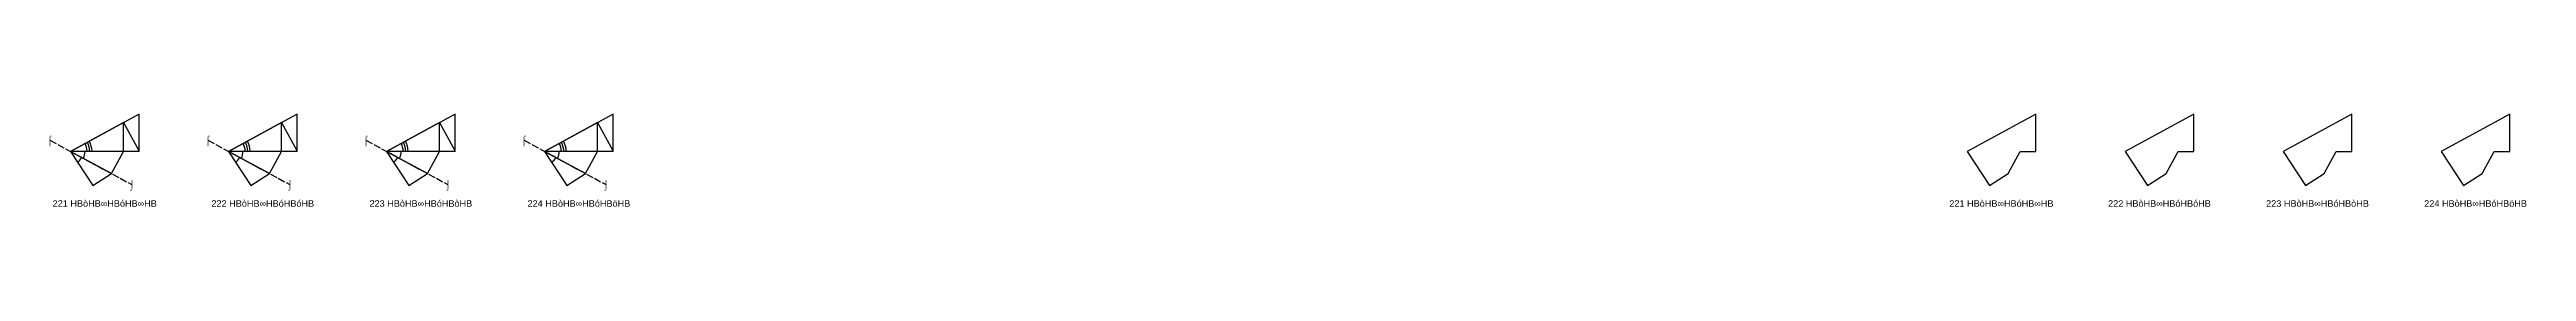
# Model space of a CAD drawing. Header units: millimetres. Extents: x 122552 to 1654769, y -10280102 to 62068.
# Drawn here: x 971154 to 1388769, y -1925607 to -1909934 of the extents above; entities that cross this region are included whole.
import ezdxf
from ezdxf.enums import TextEntityAlignment as Align

# ---------------------------------------------------------------- set-up
doc = ezdxf.new("R2010")
doc.units = ezdxf.units.MM
doc.linetypes.add('ACAD_ISO02W100', pattern=[15, 12, -3])
for name, color, linetype in [('BASE', 170, 'Continuous'), ('HYPOTENUSE', 20, 'Continuous'), ('PERPENDICULAR', 90, 'Continuous'), ('Standard', 7, 'Continuous')]:
    doc.layers.add(name, color=color, linetype=linetype)
doc.styles.add('Arial', font='arial_0.ttf')

msp = doc.modelspace()

# ---------------------------------------------------------------- texts
at = {"style": 'Arial'}
for s, p in [('⌠', (971209, -1914346)), ('⌠', (997857, -1914346)), ('⌠', (1024506, -1914346)), ('⌠', (1051155, -1914346)), ('221 HBòHB∞HBóHB∞HB', (980460, -1925041)), ('⌡', (985038, -1921851)), ('222 HBòHB∞HBóHBóHB', (1007108, -1925041)), ('⌡', (1011687, -1921851)), ('223 HBòHB∞HBóHBòHB', (1033757, -1925041)), ('⌡', (1038335, -1921851)), ('224 HBòHB∞HBóHBöHB', (1060406, -1925041)), ('⌡', (1064984, -1921851)), ('221 HBòHB∞HBóHB∞HB', (1300244, -1925041)), ('222 HBòHB∞HBóHBóHB', (1326892, -1925041)), ('223 HBòHB∞HBóHBòHB', (1353541, -1925041)), ('224 HBòHB∞HBóHBöHB', (1380190, -1925041))]:
    msp.add_text(s, height=1100, dxfattribs=at).set_placement(p, align=Align.MIDDLE_CENTER)

# ---------------------------------------------------------------- blocks, each defined once
blk = doc.blocks.new('fundamental_block_GT')
at = {"color": 4}
blk.add_arc((0, -2), 277, 359.9799, 28.4254, dxfattribs=at)
at = {"layer": 'BASE'}
blk.add_line((0, 0), (879, -7), dxfattribs=at)
at = {"layer": 'HYPOTENUSE'}
blk.add_line((883, 469), (0, 0), dxfattribs=at)
at = {"layer": 'PERPENDICULAR'}
blk.add_line((879, -7), (883, 469), dxfattribs=at)

# ---------------------------------------------------------------- linework, layer by layer
at = {"linetype": 'ACAD_ISO02W100', "ltscale": 100}
for p, q in [((971209, -1914346), (985038, -1921851)), ((997857, -1914346), (1011687, -1921851)), ((1024506, -1914346), (1038335, -1921851)), ((1051155, -1914346), (1064984, -1921851))]:
    msp.add_line(p, q, dxfattribs=at)
for points in [[(1303401, -1916222), (1306037, -1916222), (1306037, -1909934), (1294450, -1916222), (1298218, -1922020), (1301365, -1919975)], [(1330050, -1916222), (1332686, -1916222), (1332686, -1909934), (1321099, -1916222), (1324867, -1922020), (1328013, -1919975)], [(1356698, -1916222), (1359335, -1916222), (1359335, -1909934), (1347747, -1916222), (1351516, -1922020), (1354662, -1919975)], [(1383347, -1916222), (1385983, -1916222), (1385983, -1909934), (1374396, -1916222), (1378164, -1922020), (1381311, -1919975)]]:
    msp.add_lwpolyline(points, close=True)

# ---------------------------------------------------------------- block references
for p, xscale, yscale, zscale, rotation in [((974666, -1916222), -11.58735412275403, 11.58735412275403, 11.58735412275403, 207.9999999999996), ((974666, -1916222), 10.18429076373601, 10.18429076373601, 10.18429076373601, 0.4883327617926961), ((974666, -1916222), 8.95111837107369, 8.95111837107369, 8.95111837107369, 332.0000000000033), ((1001315, -1916222), -11.58735412275403, 11.58735412275403, 11.58735412275403, 207.9999999999996), ((1001315, -1916222), 10.18429076373601, 10.18429076373601, 10.18429076373601, 0.4883327617926961), ((1001315, -1916222), 8.95111837107369, 8.95111837107369, 8.95111837107369, 332.0000000000033), ((1027963, -1916222), -11.58735412275403, 11.58735412275403, 11.58735412275403, 207.9999999999996), ((1027963, -1916222), 10.18429076373601, 10.18429076373601, 10.18429076373601, 0.4883327617926961), ((1027963, -1916222), 8.95111837107369, 8.95111837107369, 8.95111837107369, 332.0000000000033), ((1054612, -1916222), -11.58735412275403, 11.58735412275403, 11.58735412275403, 207.9999999999996), ((1054612, -1916222), 10.18429076373601, 10.18429076373601, 10.18429076373601, 0.4883327617926961), ((1054612, -1916222), 8.95111837107369, 8.95111837107369, 8.95111837107369, 332.0000000000033), ((974666, -1916222), 7.867265571233827, 7.867265571233827, 7.867265571233827, 303.5116672382171), ((1001315, -1916222), 7.867265571233827, 7.867265571233827, 7.867265571233827, 303.5116672382171), ((1027963, -1916222), 7.867265571233827, 7.867265571233827, 7.867265571233827, 303.5116672382171), ((1054612, -1916222), 7.867265571233827, 7.867265571233827, 7.867265571233827, 303.5116672382171)]:
    msp.add_blockref('fundamental_block_GT', p, dxfattribs=dict(xscale=xscale, yscale=yscale, zscale=zscale, rotation=rotation))
at = {"layer": 'Standard', "xscale": 13.18371388650824, "yscale": 13.18371388650824, "zscale": 13.18371388650824, "rotation": 0.4883327617913192}
for p in [(974666, -1916222), (1001315, -1916222), (1027963, -1916222), (1054612, -1916222)]:
    msp.add_blockref('fundamental_block_GT', p, dxfattribs=at)

msp.set_redraw_order([(e.dxf.handle, doc.entitydb.next_handle()) for e in msp.query("TEXT MTEXT ATTDEF DIMENSION ARC_DIMENSION")])  # texts and dimensions are drawn at this point

doc.saveas('drawing.dxf')
